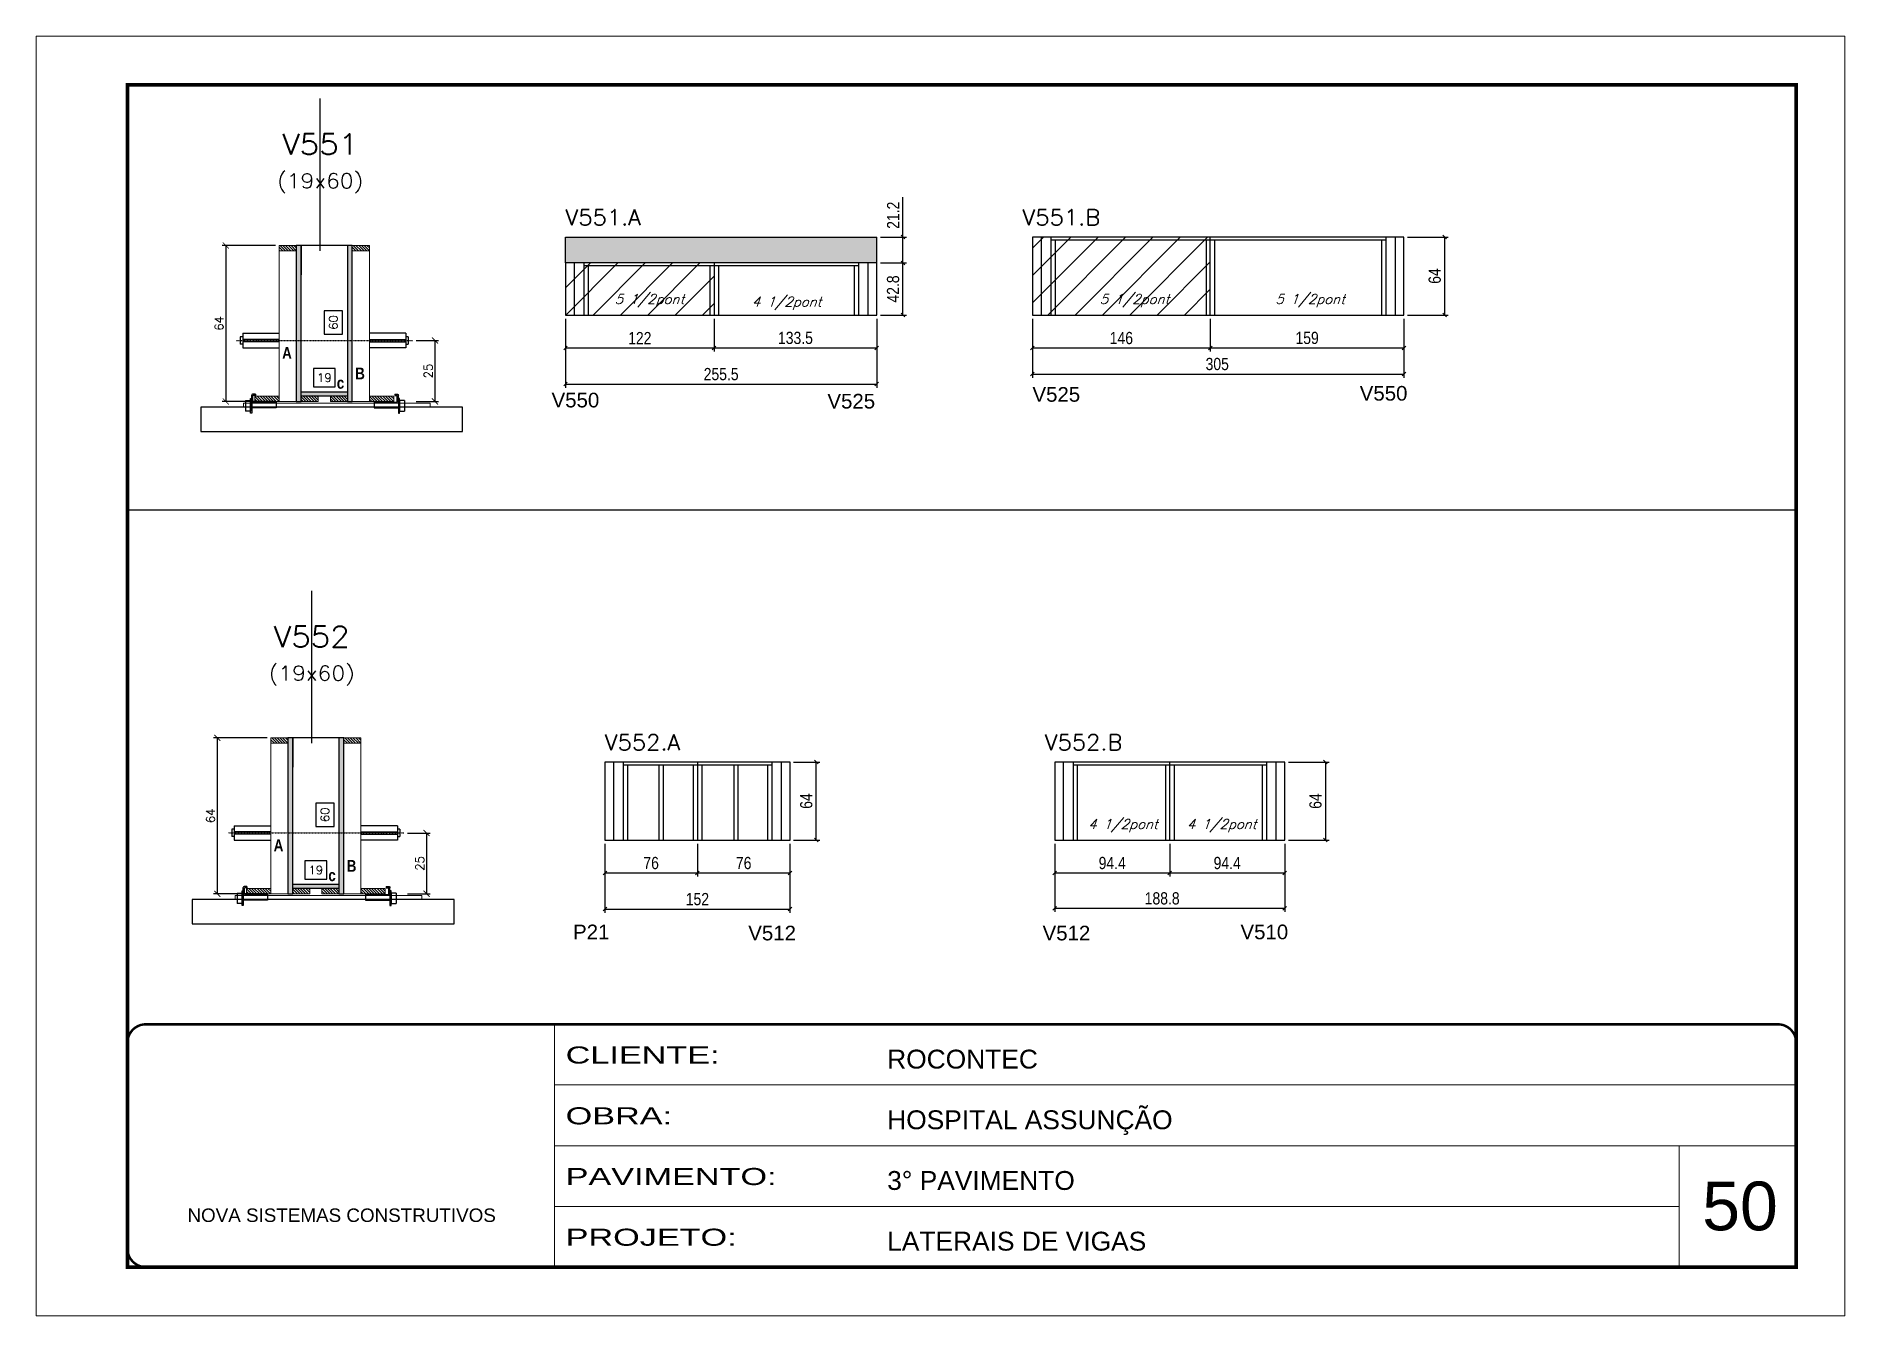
# Model space of a CAD drawing. Extents: x -21493 to -15213, y -12134 to 11887.
# Drawn here: x -19908 to -18423, y -2946 to -1896 of the extents above; entities that cross this region are included whole.
import ezdxf
from ezdxf.enums import TextEntityAlignment as Align

# ---------------------------------------------------------------- set-up
doc = ezdxf.new("R2010")
doc.units = 0
for name, pattern in [('CONTINUO', [0]), ('DASHED', [0.75, 0.5, -0.25]), ('HIDDEN', [0.375, 0.25, -0.125])]:
    doc.linetypes.add(name, pattern=pattern)
for name, color, linetype in [('5', 5, 'Continuous'), ('barrote', 251, 'Continuous'), ('COTA', 241, 'Continuous'), ('Cota Seção (2x)', 4, 'Continuous'), ('detalhes', 4, 'Continuous'), ('Painéis', 200, 'Continuous'), ('presilha', 1, 'Continuous'), ('Reaproveitamento', 251, 'Continuous'), ('SARR_2.2x7', 40, 'Continuous'), ('SARR_3.5x7', 81, 'Continuous'), ('TENSOR', 3, 'Continuous'), ('texto', 7, 'Continuous'), ('Texto de Titulo', 7, 'Continuous'), ('Texto Qtd Sarr', 242, 'Continuous')]:
    doc.layers.add(name, color=color, linetype=linetype)
for name, color, linetype, lineweight in [('CARIMBO', 255, 'Continuous', 9), ('CONCRETO', 251, 'Continuous', 25), ('Folhas', 255, 'Continuous', 9), ('Hachura', 251, 'Continuous', 9), ('Madeira', 126, 'Continuous', 18), ('SARRAFO DE PRESSAO', 251, 'DASHED', 9), ('SCO-___-LAJ', 2, 'Continuous', 0), ('Texto Seção', 7, 'Continuous', 15)]:
    doc.layers.add(name, color=color, linetype=linetype, lineweight=lineweight)
doc.styles.add('ARIAL', font='arial.ttf')
doc.styles.add('COTA TECNICA', font='techl___.ttf', dxfattribs={"height": 10})
doc.styles.add('REGUA-120', font='ROMANS.shx', dxfattribs={"height": 15})
doc.styles.add('Romans', font='romans.shx')
doc.styles.get("Standard").update_dxf_attribs({"font": 'arial.ttf'})
doc.styles.add('TECNICA', font='techb___.ttf', dxfattribs={"height": 10})
doc.styles.add('Tecnologia', font='')
doc.styles.get('Tecnologia').set_extended_font_data('Forgotten Futurist')
doc.dimstyles.new('Cota Seção (2x)', dxfattribs={"dimtxt": 7, "dimasz": 5, "dimexe": 3, "dimexo": 3, "dimgap": 2, "dimtad": 3, "dimdec": 1, "dimlfac": 0.5, "dimzin": 12, "dimdsep": 46, "dimtxsty": 'Romans', "dimblk": 'ARCHTICK', "dimcen": 0, "dimclrd": 4, "dimclre": 4, "dimclrt": 1, "dimadec": 1, "dimazin": 3, "dimtfac": 1, "dimtdec": 1, "dimtmove": 0, "dimatfit": 3, "dimldrblk": 'OBLIQUE', "dimfxl": 1, "dimtolj": 1, "dimtzin": 12, "dimarcsym": 0})
doc.dimstyles.new('Cota Seção interna', dxfattribs={"dimtxt": 7, "dimasz": 6, "dimexe": 0.18, "dimexo": 2, "dimgap": -4, "dimtad": 3, "dimdec": 1, "dimlfac": 0.5, "dimzin": 12, "dimdsep": 46, "dimtxsty": 'Romans', "dimblk": 'ARCHTICK', "dimcen": 0.09, "dimse1": 1, "dimse2": 1, "dimsd1": 1, "dimsd2": 1, "dimclrd": 180, "dimclre": 5, "dimclrt": 1, "dimadec": 0, "dimazin": 3, "dimtfac": 1, "dimtdec": 1, "dimtofl": 0, "dimtmove": 0, "dimatfit": 3, "dimldrblk": 'ARCHTICK', "dimfxl": 1, "dimtolj": 1, "dimtzin": 0, "dimarcsym": 0})
doc.dimstyles.new('PAINEL', dxfattribs={"dimtxt": 10, "dimasz": 3, "dimexe": 3, "dimexo": 3, "dimgap": 3, "dimtad": 1, "dimdec": 1, "dimzin": 12, "dimdsep": 46, "dimtxsty": 'COTA TECNICA', "dimblk1": 'OBLIQUE', "dimblk2": 'OBLIQUE', "dimsah": 1, "dimcen": 0.9, "dimclrd": 4, "dimclre": 4, "dimclrt": 240, "dimadec": 1, "dimazin": 3, "dimtfac": 1, "dimtdec": 1, "dimtmove": 0, "dimatfit": 3, "dimfxl": 1, "dimtolj": 1, "dimtzin": 12, "dimarcsym": 0})

msp = doc.modelspace()

# ---------------------------------------------------------------- texts
at = {"layer": '5', "linetype": 'Continuous'}
for s, p in [('V550', (-18821.68, -2194.69)), ('V550', (-19485.23, -2200.26)), ('V525', (-19258.74, -2201.18)), ('V525', (-19090.39, -2195.6)), ('P21', (-19467.58, -2636.67)), ('V512', (-19323.72, -2637.59)), ('V512', (-19082.08, -2637.59)), ('V510', (-18919.59, -2636.67))]:
    msp.add_text(s, height=12, rotation=0.00004, dxfattribs=at).set_placement(p)
at = {"layer": 'CARIMBO', "style": 'ARIAL'}
msp.add_text('50', height=40, dxfattribs=at).set_placement((-18540.55, -2875.52))
at = {"layer": 'detalhes', "style": 'TECNICA'}
for s, p in [('A', (-19706.45, -2160.39)), ('B', (-19646.49, -2177.23)), ('c', (-19661.6, -2184.93)), ('A', (-19713.4, -2564.42)), ('c', (-19668.54, -2588.95)), ('B', (-19653.44, -2581.26))]:
    msp.add_text(s, height=9.6, dxfattribs=at).set_placement(p)
at = {"layer": 'texto', "color": 2, "char_height": 8, "attachment_point": 5, "style": 'Romans'}
for s, insert in [('{\\Q19;\\C256;5 1/2pont}', (-19404.85, -2112.67)), ('{\\Q19;\\C256;4 1/2pont}', (-19292.21, -2114.83)), ('{\\Q19;\\C256;5 1/2pont}', (-19006.61, -2112.67)), ('{\\Q19;\\C256;5 1/2pont}', (-18862.42, -2112.67)), ('{\\Q19;\\C256;4 1/2pont}', (-19016.07, -2543.51)), ('{\\Q19;\\C256;4 1/2pont}', (-18935, -2543.51))]:
    msp.add_mtext(s, dxfattribs=dict(at, insert=insert))
at = {"layer": 'Texto Seção', "style": 'REGUA-120', "width": 1.05}
for s, p in [('V551.A', (-19473.79, -2050.81)), ('V551.B', (-19098.56, -2050.79)), ('V552.A', (-19441.49, -2481.64)), ('V552.B', (-19080.27, -2481.63))]:
    msp.add_text(s, height=13, dxfattribs=at).set_placement(p)

# ---------------------------------------------------------------- blocks, each defined once
blk = doc.blocks.new('*D302')
at = {"layer": 'Cota Seção (2x)', "color": 180, "lineweight": -2, "transparency": 16777216}
for p, q in [((-19663.8, -2525.1), (-19678.8, -2525.1)), ((-19678.8, -2525.1), (-19678.8, -2544.1)), ((-19663.8, -2544.1), (-19663.8, -2525.1)), ((-19678.8, -2544.1), (-19663.8, -2544.1))]:
    blk.add_line(p, q, dxfattribs=at)
at = {"layer": 'Defpoints', "color": 0, "transparency": 16777216}
for p in [(-19659.8, -2471.4), (-19659.8, -2471.4), (-19659.8, -2591.4)]:
    blk.add_point(p, dxfattribs=at)
at = {"layer": 'Cota Seção (2x)', "color": 1, "transparency": 16777216, "insert": (-19671.3, -2534.6), "char_height": 7, "attachment_point": 5, "rotation": 90, "style": 'Romans'}
blk.add_mtext('\\A1;60', dxfattribs=at)
blk = doc.blocks.new('_ArchTick')
at = {"color": 0, "linetype": 'ByBlock', "const_width": 0.15}
blk.add_lwpolyline([(-0.5, -0.5), (0.5, 0.5)], dxfattribs=at)
blk = doc.blocks.new('PRESILHA METÁLICA 1')
at = {"layer": 'presilha'}
for p, q in [((0, 13), (6, 13)), ((0, 13), (0, 0)), ((6, 0), (0, 0)), ((6, 15.5), (7.5, 15.5)), ((6, -2.5), (6, 15.5)), ((6, 13), (6, 0)), ((7.5, 10.6), (7.5, 19.9)), ((7.5, 15.5), (7.5, -2.5)), ((37.5, 4.1), (7.5, 4.1)), ((12, 21), (8.6, 21)), ((9, 11.6), (9, 18.9)), ((12, 19.5), (9.6, 19.5)), ((37.5, 11), (9.6, 11)), ((12, 21), (12, 19.5)), ((37.5, 11), (37.5, 4.1)), ((7.5, -2.5), (6, -2.5))]:
    blk.add_line(p, q, dxfattribs=at)
for centre, radius, start, end in [((8.6, 19.9), 1.14, 90, 180), ((9.6, 18.9), 0.57, 90, 180), ((9.6, 11.6), 0.57, 180, 270)]:
    blk.add_arc(centre, radius, start, end, dxfattribs=at)
blk = doc.blocks.new('*D303')
at = {"layer": 'Cota Seção (2x)', "color": 180, "lineweight": -2, "transparency": 16777216}
for p, q in [((-19669.8, -2572.4), (-19687.8, -2572.4)), ((-19687.8, -2572.4), (-19687.8, -2587.4)), ((-19669.8, -2587.4), (-19669.8, -2572.4)), ((-19687.8, -2587.4), (-19669.8, -2587.4))]:
    blk.add_line(p, q, dxfattribs=at)
at = {"layer": 'Defpoints', "color": 0, "transparency": 16777216}
for p in [(-19659.8, -2591.4), (-19697.8, -2599.4), (-19659.8, -2599.4)]:
    blk.add_point(p, dxfattribs=at)
at = {"layer": 'Cota Seção (2x)', "color": 1, "transparency": 16777216, "insert": (-19678.8, -2579.9), "char_height": 7, "attachment_point": 5, "style": 'Romans'}
blk.add_mtext('\\A1;19', dxfattribs=at)
blk = doc.blocks.new('*D304')
at = {"layer": 'COTA', "color": 4, "lineweight": -2, "transparency": 16777216}
for p, q in [((-19718.8, -2471.4), (-19762.7, -2471.4)), ((-19759.7, -2471.4), (-19759.7, -2599.4)), ((-19718.8, -2599.4), (-19762.7, -2599.4))]:
    blk.add_line(p, q, dxfattribs=at)
at = {"layer": 'Defpoints', "color": 0, "transparency": 16777216}
for p in [(-19715.8, -2471.4), (-19759.7, -2599.4), (-19715.8, -2599.4)]:
    blk.add_point(p, dxfattribs=at)
at = {"layer": 'COTA', "color": 4, "lineweight": -2, "transparency": 16777216, "xscale": 5, "yscale": 5, "zscale": 5}
for p, rotation in [((-19759.7, -2471.4), 90), ((-19759.7, -2599.4), 270)]:
    blk.add_blockref('_ArchTick', p, dxfattribs=dict(at, rotation=rotation))
at = {"layer": 'COTA', "color": 1, "transparency": 16777216, "insert": (-19765.2, -2535.4), "char_height": 7, "attachment_point": 5, "rotation": 90, "style": 'Romans'}
blk.add_mtext('\\A1;64', dxfattribs=at)
blk = doc.blocks.new('_Oblique')
at = {"color": 0, "linetype": 'ByBlock', "lineweight": -2}
blk.add_line((-0.5, -0.5), (0.5, 0.5), dxfattribs=at)
blk = doc.blocks.new('*D305')
at = {"layer": 'COTA', "color": 4, "lineweight": -2, "transparency": 16777216}
for p, q in [((-19603.5, -2549.5), (-19584.9, -2549.5)), ((-19587.9, -2549.5), (-19587.9, -2599.4)), ((-19603.5, -2599.4), (-19584.9, -2599.4))]:
    blk.add_line(p, q, dxfattribs=at)
at = {"layer": 'Defpoints', "color": 0, "transparency": 16777216}
for p in [(-19606.5, -2549.5), (-19606.5, -2599.4), (-19587.9, -2599.4)]:
    blk.add_point(p, dxfattribs=at)
at = {"layer": 'COTA', "color": 4, "lineweight": -2, "transparency": 16777216, "xscale": 5, "yscale": 5, "zscale": 5}
for p, rotation in [((-19587.9, -2549.5), 90), ((-19587.9, -2599.4), 270)]:
    blk.add_blockref('_ArchTick', p, dxfattribs=dict(at, rotation=rotation))
at = {"layer": 'COTA', "color": 1, "transparency": 16777216, "insert": (-19593.4, -2574.5), "char_height": 7, "attachment_point": 5, "rotation": 90, "style": 'Romans'}
blk.add_mtext('\\A1;25', dxfattribs=at)
blk = doc.blocks.new('titulo1')
at = {"layer": 'Defpoints', "color": 252, "linetype": 'HIDDEN', "ltscale": 2}
blk.add_line((0, 0), (0, 125), dxfattribs=at)
at = {"layer": 'Defpoints', "style": 'Romans', "oblique": 15}
blk.add_attdef('FOLHA', text='', height=10, dxfattribs=at).set_placement((0, 15.6), align=Align.MIDDLE_CENTER)
at = {"layer": 'Texto Qtd Sarr', "color": 3, "style": 'Romans', "oblique": 15}
for tag, height, p in [('TITULO', 17, (0, 71.4)), ('SEÇÃO', 12, (0, 41.5))]:
    blk.add_attdef(tag, text='', height=height, dxfattribs=at).set_placement(p, align=Align.MIDDLE_CENTER)
blk = doc.blocks.new('*D307')
at = {"layer": 'COTA', "color": 4, "lineweight": -2, "ltscale": 25, "transparency": 16777216}
for p, q in [((-19441.5, -2558.3), (-19441.5, -2585.3)), ((-19365.5, -2558.3), (-19365.5, -2585.3)), ((-19441.5, -2582.3), (-19365.5, -2582.3))]:
    blk.add_line(p, q, dxfattribs=at)
at = {"layer": 'Defpoints', "color": 0, "ltscale": 25, "transparency": 16777216}
for p in [(-19441.5, -2555.3), (-19365.5, -2555.3), (-19365.5, -2582.3)]:
    blk.add_point(p, dxfattribs=at)
at = {"layer": 'COTA', "color": 4, "lineweight": -2, "ltscale": 25, "transparency": 16777216, "xscale": 3, "yscale": 3, "zscale": 3, "rotation": 180}
blk.add_blockref('_Oblique', (-19441.5, -2582.3), dxfattribs=at)
at = {"layer": 'COTA', "color": 4, "lineweight": -2, "ltscale": 25, "transparency": 16777216, "xscale": 3, "yscale": 3, "zscale": 3}
blk.add_blockref('_Oblique', (-19365.5, -2582.3), dxfattribs=at)
at = {"layer": 'COTA', "color": 240, "ltscale": 25, "transparency": 16777216, "insert": (-19403.5, -2574.2), "char_height": 10, "attachment_point": 5, "style": 'COTA TECNICA'}
blk.add_mtext('\\A1;76', dxfattribs=at)
blk = doc.blocks.new('*D950')
at = {"layer": 'COTA', "color": 4, "lineweight": -2, "ltscale": 25, "transparency": 16777216}
for p, q in [((-19365.5, -2558.3), (-19365.5, -2585.3)), ((-19289.5, -2558.3), (-19289.5, -2585.3)), ((-19365.5, -2582.3), (-19289.5, -2582.3))]:
    blk.add_line(p, q, dxfattribs=at)
at = {"layer": 'Defpoints', "color": 0, "ltscale": 25, "transparency": 16777216}
for p in [(-19365.5, -2555.3), (-19289.5, -2555.3), (-19289.5, -2582.3)]:
    blk.add_point(p, dxfattribs=at)
at = {"layer": 'COTA', "color": 4, "lineweight": -2, "ltscale": 25, "transparency": 16777216, "xscale": 3, "yscale": 3, "zscale": 3, "rotation": 180}
blk.add_blockref('_Oblique', (-19365.5, -2582.3), dxfattribs=at)
at = {"layer": 'COTA', "color": 4, "lineweight": -2, "ltscale": 25, "transparency": 16777216, "xscale": 3, "yscale": 3, "zscale": 3}
blk.add_blockref('_Oblique', (-19289.5, -2582.3), dxfattribs=at)
at = {"layer": 'COTA', "color": 240, "ltscale": 25, "transparency": 16777216, "insert": (-19327.5, -2574.2), "char_height": 10, "attachment_point": 5, "style": 'COTA TECNICA'}
blk.add_mtext('\\A1;76', dxfattribs=at)
blk = doc.blocks.new('*D951')
at = {"layer": 'COTA', "color": 4, "lineweight": -2, "ltscale": 25, "transparency": 16777216}
for p, q in [((-19441.5, -2558.3), (-19441.5, -2614.9)), ((-19289.5, -2558.3), (-19289.5, -2614.9)), ((-19441.5, -2611.9), (-19289.5, -2611.9))]:
    blk.add_line(p, q, dxfattribs=at)
at = {"layer": 'Defpoints', "color": 0, "ltscale": 25, "transparency": 16777216}
for p in [(-19441.5, -2555.3), (-19289.5, -2555.3), (-19289.5, -2611.9)]:
    blk.add_point(p, dxfattribs=at)
at = {"layer": 'COTA', "color": 4, "lineweight": -2, "ltscale": 25, "transparency": 16777216, "xscale": 3, "yscale": 3, "zscale": 3, "rotation": 180}
blk.add_blockref('_Oblique', (-19441.5, -2611.9), dxfattribs=at)
at = {"layer": 'COTA', "color": 4, "lineweight": -2, "ltscale": 25, "transparency": 16777216, "xscale": 3, "yscale": 3, "zscale": 3}
blk.add_blockref('_Oblique', (-19289.5, -2611.9), dxfattribs=at)
at = {"layer": 'COTA', "color": 240, "ltscale": 25, "transparency": 16777216, "insert": (-19365.5, -2603.8), "char_height": 10, "attachment_point": 5, "style": 'COTA TECNICA'}
blk.add_mtext('\\A1;152', dxfattribs=at)
blk = doc.blocks.new('*D952')
at = {"layer": 'COTA', "color": 4, "lineweight": -2, "ltscale": 25, "transparency": 16777216}
for p, q in [((-19286.5, -2491.3), (-19264.9, -2491.3)), ((-19267.9, -2555.3), (-19267.9, -2491.3)), ((-19286.5, -2555.3), (-19264.9, -2555.3))]:
    blk.add_line(p, q, dxfattribs=at)
at = {"layer": 'Defpoints', "color": 0, "ltscale": 25, "transparency": 16777216}
for p in [(-19289.5, -2491.3), (-19267.9, -2491.3), (-19289.5, -2555.3)]:
    blk.add_point(p, dxfattribs=at)
at = {"layer": 'COTA', "color": 4, "lineweight": -2, "ltscale": 25, "transparency": 16777216, "xscale": 3, "yscale": 3, "zscale": 3}
for p, rotation in [((-19267.9, -2491.3), 90), ((-19267.9, -2555.3), 270)]:
    blk.add_blockref('_Oblique', p, dxfattribs=dict(at, rotation=rotation))
at = {"layer": 'COTA', "color": 240, "ltscale": 25, "transparency": 16777216, "insert": (-19276.1, -2523.3), "char_height": 10, "attachment_point": 5, "rotation": 90, "style": 'COTA TECNICA'}
blk.add_mtext('\\A1;64', dxfattribs=at)
blk = doc.blocks.new('*D953')
at = {"layer": 'COTA', "color": 4, "lineweight": -2, "ltscale": 25, "transparency": 16777216}
for p, q in [((-19072.1, -2558.3), (-19072.1, -2585.3)), ((-18977.7, -2558.3), (-18977.7, -2585.3)), ((-19072.1, -2582.3), (-18977.7, -2582.3))]:
    blk.add_line(p, q, dxfattribs=at)
at = {"layer": 'Defpoints', "color": 0, "ltscale": 25, "transparency": 16777216}
for p in [(-19072.1, -2555.3), (-18977.7, -2555.3), (-18977.7, -2582.3)]:
    blk.add_point(p, dxfattribs=at)
at = {"layer": 'COTA', "color": 4, "lineweight": -2, "ltscale": 25, "transparency": 16777216, "xscale": 3, "yscale": 3, "zscale": 3, "rotation": 180}
blk.add_blockref('_Oblique', (-19072.1, -2582.3), dxfattribs=at)
at = {"layer": 'COTA', "color": 4, "lineweight": -2, "ltscale": 25, "transparency": 16777216, "xscale": 3, "yscale": 3, "zscale": 3}
blk.add_blockref('_Oblique', (-18977.7, -2582.3), dxfattribs=at)
at = {"layer": 'COTA', "color": 240, "ltscale": 25, "transparency": 16777216, "insert": (-19024.9, -2574.2), "char_height": 10, "attachment_point": 5, "style": 'COTA TECNICA'}
blk.add_mtext('\\A1;94.4', dxfattribs=at)
blk = doc.blocks.new('*D954')
at = {"layer": 'COTA', "color": 4, "lineweight": -2, "ltscale": 25, "transparency": 16777216}
for p, q in [((-18977.7, -2558.3), (-18977.7, -2585.3)), ((-18883.3, -2558.3), (-18883.3, -2585.3)), ((-18977.7, -2582.3), (-18883.3, -2582.3))]:
    blk.add_line(p, q, dxfattribs=at)
at = {"layer": 'Defpoints', "color": 0, "ltscale": 25, "transparency": 16777216}
for p in [(-18977.7, -2555.3), (-18883.3, -2555.3), (-18883.3, -2582.3)]:
    blk.add_point(p, dxfattribs=at)
at = {"layer": 'COTA', "color": 4, "lineweight": -2, "ltscale": 25, "transparency": 16777216, "xscale": 3, "yscale": 3, "zscale": 3, "rotation": 180}
blk.add_blockref('_Oblique', (-18977.7, -2582.3), dxfattribs=at)
at = {"layer": 'COTA', "color": 4, "lineweight": -2, "ltscale": 25, "transparency": 16777216, "xscale": 3, "yscale": 3, "zscale": 3}
blk.add_blockref('_Oblique', (-18883.3, -2582.3), dxfattribs=at)
at = {"layer": 'COTA', "color": 240, "ltscale": 25, "transparency": 16777216, "insert": (-18930.5, -2574.2), "char_height": 10, "attachment_point": 5, "style": 'COTA TECNICA'}
blk.add_mtext('\\A1;94.4', dxfattribs=at)
blk = doc.blocks.new('*D955')
at = {"layer": 'COTA', "color": 4, "lineweight": -2, "ltscale": 25, "transparency": 16777216}
for p, q in [((-19072.1, -2558.3), (-19072.1, -2614.3)), ((-18883.3, -2558.3), (-18883.3, -2614.3)), ((-19072.1, -2611.3), (-18883.3, -2611.3))]:
    blk.add_line(p, q, dxfattribs=at)
at = {"layer": 'Defpoints', "color": 0, "ltscale": 25, "transparency": 16777216}
for p in [(-19072.1, -2555.3), (-18883.3, -2555.3), (-18883.3, -2611.3)]:
    blk.add_point(p, dxfattribs=at)
at = {"layer": 'COTA', "color": 4, "lineweight": -2, "ltscale": 25, "transparency": 16777216, "xscale": 3, "yscale": 3, "zscale": 3, "rotation": 180}
blk.add_blockref('_Oblique', (-19072.1, -2611.3), dxfattribs=at)
at = {"layer": 'COTA', "color": 4, "lineweight": -2, "ltscale": 25, "transparency": 16777216, "xscale": 3, "yscale": 3, "zscale": 3}
blk.add_blockref('_Oblique', (-18883.3, -2611.3), dxfattribs=at)
at = {"layer": 'COTA', "color": 240, "ltscale": 25, "transparency": 16777216, "insert": (-18983.9, -2603.2), "char_height": 10, "attachment_point": 5, "style": 'COTA TECNICA'}
blk.add_mtext('\\A1;188.8', dxfattribs=at)
blk = doc.blocks.new('*D956')
at = {"layer": 'COTA', "color": 4, "lineweight": -2, "ltscale": 25, "transparency": 16777216}
for p, q in [((-18880.3, -2491.3), (-18846.9, -2491.3)), ((-18849.9, -2491.3), (-18849.9, -2555.3)), ((-18880.3, -2555.3), (-18846.9, -2555.3))]:
    blk.add_line(p, q, dxfattribs=at)
at = {"layer": 'Defpoints', "color": 0, "ltscale": 25, "transparency": 16777216}
for p in [(-18883.3, -2491.3), (-18883.3, -2555.3), (-18849.9, -2555.3)]:
    blk.add_point(p, dxfattribs=at)
at = {"layer": 'COTA', "color": 4, "lineweight": -2, "ltscale": 25, "transparency": 16777216, "xscale": 3, "yscale": 3, "zscale": 3}
for p, rotation in [((-18849.9, -2491.3), 90), ((-18849.9, -2555.3), 270)]:
    blk.add_blockref('_Oblique', p, dxfattribs=dict(at, rotation=rotation))
at = {"layer": 'COTA', "color": 240, "ltscale": 25, "transparency": 16777216, "insert": (-18858, -2523.3), "char_height": 10, "attachment_point": 5, "rotation": 90, "style": 'COTA TECNICA'}
blk.add_mtext('\\A1;64', dxfattribs=at)
blk = doc.blocks.new('*D308')
at = {"layer": 'Cota Seção (2x)', "color": 180, "lineweight": -2, "transparency": 16777216}
for p, q in [((-19656.9, -2121.1), (-19671.9, -2121.1)), ((-19671.9, -2121.1), (-19671.9, -2140.1)), ((-19656.9, -2140.1), (-19656.9, -2121.1)), ((-19671.9, -2140.1), (-19656.9, -2140.1))]:
    blk.add_line(p, q, dxfattribs=at)
at = {"layer": 'Defpoints', "color": 0, "transparency": 16777216}
for p in [(-19652.9, -2067.4), (-19652.9, -2067.4), (-19652.9, -2187.4)]:
    blk.add_point(p, dxfattribs=at)
at = {"layer": 'Cota Seção (2x)', "color": 1, "transparency": 16777216, "insert": (-19664.4, -2130.6), "char_height": 7, "attachment_point": 5, "rotation": 90, "style": 'Romans'}
blk.add_mtext('\\A1;60', dxfattribs=at)
blk = doc.blocks.new('*D309')
at = {"layer": 'Cota Seção (2x)', "color": 180, "lineweight": -2, "transparency": 16777216}
for p, q in [((-19662.8, -2168.4), (-19680.8, -2168.4)), ((-19680.8, -2168.4), (-19680.8, -2183.4)), ((-19662.8, -2183.4), (-19662.8, -2168.4)), ((-19680.8, -2183.4), (-19662.8, -2183.4))]:
    blk.add_line(p, q, dxfattribs=at)
at = {"layer": 'Defpoints', "color": 0, "transparency": 16777216}
for p in [(-19690.8, -2195.4), (-19652.9, -2187.4), (-19652.9, -2195.4)]:
    blk.add_point(p, dxfattribs=at)
at = {"layer": 'Cota Seção (2x)', "color": 1, "transparency": 16777216, "insert": (-19671.8, -2175.9), "char_height": 7, "attachment_point": 5, "style": 'Romans'}
blk.add_mtext('\\A1;19', dxfattribs=at)
blk = doc.blocks.new('*D310')
at = {"layer": 'COTA', "color": 4, "lineweight": -2, "transparency": 16777216}
for p, q in [((-19711.9, -2067.4), (-19755.7, -2067.4)), ((-19752.7, -2067.4), (-19752.7, -2195.4)), ((-19711.9, -2195.4), (-19755.7, -2195.4))]:
    blk.add_line(p, q, dxfattribs=at)
at = {"layer": 'Defpoints', "color": 0, "transparency": 16777216}
for p in [(-19708.9, -2067.4), (-19752.7, -2195.4), (-19708.9, -2195.4)]:
    blk.add_point(p, dxfattribs=at)
at = {"layer": 'COTA', "color": 4, "lineweight": -2, "transparency": 16777216, "xscale": 5, "yscale": 5, "zscale": 5}
for p, rotation in [((-19752.7, -2067.4), 90), ((-19752.7, -2195.4), 270)]:
    blk.add_blockref('_ArchTick', p, dxfattribs=dict(at, rotation=rotation))
at = {"layer": 'COTA', "color": 1, "transparency": 16777216, "insert": (-19758.2, -2131.4), "char_height": 7, "attachment_point": 5, "rotation": 90, "style": 'Romans'}
blk.add_mtext('\\A1;64', dxfattribs=at)
blk = doc.blocks.new('*D311')
at = {"layer": 'COTA', "color": 4, "lineweight": -2, "transparency": 16777216}
for p, q in [((-19596.5, -2145.4), (-19578, -2145.4)), ((-19581, -2145.4), (-19581, -2195.4)), ((-19596.5, -2195.4), (-19578, -2195.4))]:
    blk.add_line(p, q, dxfattribs=at)
at = {"layer": 'Defpoints', "color": 0, "transparency": 16777216}
for p in [(-19599.5, -2145.4), (-19599.5, -2195.4), (-19581, -2195.4)]:
    blk.add_point(p, dxfattribs=at)
at = {"layer": 'COTA', "color": 4, "lineweight": -2, "transparency": 16777216, "xscale": 5, "yscale": 5, "zscale": 5}
for p, rotation in [((-19581, -2145.4), 90), ((-19581, -2195.4), 270)]:
    blk.add_blockref('_ArchTick', p, dxfattribs=dict(at, rotation=rotation))
at = {"layer": 'COTA', "color": 1, "transparency": 16777216, "insert": (-19586.5, -2170.4), "char_height": 7, "attachment_point": 5, "rotation": 90, "style": 'Romans'}
blk.add_mtext('\\A1;25', dxfattribs=at)
blk = doc.blocks.new('*D306')
at = {"layer": 'COTA', "color": 4, "lineweight": -2, "ltscale": 25, "transparency": 16777216}
for p, q in [((-19473.8, -2127.5), (-19473.8, -2154.5)), ((-19351.8, -2127.5), (-19351.8, -2154.5)), ((-19473.8, -2151.5), (-19351.8, -2151.5))]:
    blk.add_line(p, q, dxfattribs=at)
at = {"layer": 'Defpoints', "color": 0, "ltscale": 25, "transparency": 16777216}
for p in [(-19473.8, -2124.5), (-19351.8, -2124.5), (-19351.8, -2151.5)]:
    blk.add_point(p, dxfattribs=at)
at = {"layer": 'COTA', "color": 4, "lineweight": -2, "ltscale": 25, "transparency": 16777216, "xscale": 3, "yscale": 3, "zscale": 3, "rotation": 180}
blk.add_blockref('_Oblique', (-19473.8, -2151.5), dxfattribs=at)
at = {"layer": 'COTA', "color": 4, "lineweight": -2, "ltscale": 25, "transparency": 16777216, "xscale": 3, "yscale": 3, "zscale": 3}
blk.add_blockref('_Oblique', (-19351.8, -2151.5), dxfattribs=at)
at = {"layer": 'COTA', "color": 240, "ltscale": 25, "transparency": 16777216, "insert": (-19412.8, -2143.4), "char_height": 10, "attachment_point": 5, "style": 'COTA TECNICA'}
blk.add_mtext('\\A1;122', dxfattribs=at)
blk = doc.blocks.new('*D942')
at = {"layer": 'COTA', "color": 4, "lineweight": -2, "ltscale": 25, "transparency": 16777216}
for p, q in [((-19351.8, -2127.5), (-19351.8, -2154.5)), ((-19218.3, -2127.5), (-19218.3, -2154.5)), ((-19351.8, -2151.5), (-19218.3, -2151.5))]:
    blk.add_line(p, q, dxfattribs=at)
at = {"layer": 'Defpoints', "color": 0, "ltscale": 25, "transparency": 16777216}
for p in [(-19351.8, -2124.5), (-19218.3, -2124.5), (-19218.3, -2151.5)]:
    blk.add_point(p, dxfattribs=at)
at = {"layer": 'COTA', "color": 4, "lineweight": -2, "ltscale": 25, "transparency": 16777216, "xscale": 3, "yscale": 3, "zscale": 3, "rotation": 180}
blk.add_blockref('_Oblique', (-19351.8, -2151.5), dxfattribs=at)
at = {"layer": 'COTA', "color": 4, "lineweight": -2, "ltscale": 25, "transparency": 16777216, "xscale": 3, "yscale": 3, "zscale": 3}
blk.add_blockref('_Oblique', (-19218.3, -2151.5), dxfattribs=at)
at = {"layer": 'COTA', "color": 240, "ltscale": 25, "transparency": 16777216, "insert": (-19285, -2143.3), "char_height": 10, "attachment_point": 5, "style": 'COTA TECNICA'}
blk.add_mtext('\\A1;133.5', dxfattribs=at)
blk = doc.blocks.new('*D943')
at = {"layer": 'COTA', "color": 4, "lineweight": -2, "ltscale": 25, "transparency": 16777216}
for p, q in [((-19473.8, -2127.5), (-19473.8, -2184.1)), ((-19218.3, -2127.5), (-19218.3, -2184.1)), ((-19473.8, -2181.1), (-19218.3, -2181.1))]:
    blk.add_line(p, q, dxfattribs=at)
at = {"layer": 'Defpoints', "color": 0, "ltscale": 25, "transparency": 16777216}
for p in [(-19473.8, -2124.5), (-19218.3, -2124.5), (-19218.3, -2181.1)]:
    blk.add_point(p, dxfattribs=at)
at = {"layer": 'COTA', "color": 4, "lineweight": -2, "ltscale": 25, "transparency": 16777216, "xscale": 3, "yscale": 3, "zscale": 3, "rotation": 180}
blk.add_blockref('_Oblique', (-19473.8, -2181.1), dxfattribs=at)
at = {"layer": 'COTA', "color": 4, "lineweight": -2, "ltscale": 25, "transparency": 16777216, "xscale": 3, "yscale": 3, "zscale": 3}
blk.add_blockref('_Oblique', (-19218.3, -2181.1), dxfattribs=at)
at = {"layer": 'COTA', "color": 240, "ltscale": 25, "transparency": 16777216, "insert": (-19346, -2173), "char_height": 10, "attachment_point": 5, "style": 'COTA TECNICA'}
blk.add_mtext('\\A1;255.5', dxfattribs=at)
blk = doc.blocks.new('*D944')
at = {"layer": 'COTA', "color": 4, "lineweight": -2, "ltscale": 25, "transparency": 16777216}
for p, q in [((-19215.3, -2081.7), (-19193.7, -2081.7)), ((-19196.7, -2124.5), (-19196.7, -2081.7)), ((-19215.3, -2124.5), (-19193.7, -2124.5))]:
    blk.add_line(p, q, dxfattribs=at)
at = {"layer": 'Defpoints', "color": 0, "ltscale": 25, "transparency": 16777216}
for p in [(-19218.3, -2081.7), (-19196.7, -2081.7), (-19218.3, -2124.5)]:
    blk.add_point(p, dxfattribs=at)
at = {"layer": 'COTA', "color": 4, "lineweight": -2, "ltscale": 25, "transparency": 16777216, "xscale": 3, "yscale": 3, "zscale": 3}
for p, rotation in [((-19196.7, -2081.7), 90), ((-19196.7, -2124.5), 270)]:
    blk.add_blockref('_Oblique', p, dxfattribs=dict(at, rotation=rotation))
at = {"layer": 'COTA', "color": 240, "ltscale": 25, "transparency": 16777216, "insert": (-19204.8, -2103.1), "char_height": 10, "attachment_point": 5, "rotation": 90, "style": 'COTA TECNICA'}
blk.add_mtext('\\A1;42.8', dxfattribs=at)
blk = doc.blocks.new('*D945')
at = {"layer": 'COTA', "color": 4, "lineweight": -2, "ltscale": 25, "transparency": 16777216}
for p, q in [((-19090.4, -2127.5), (-19090.4, -2154.5)), ((-18944.4, -2127.5), (-18944.4, -2154.5)), ((-19090.4, -2151.5), (-18944.4, -2151.5))]:
    blk.add_line(p, q, dxfattribs=at)
at = {"layer": 'Defpoints', "color": 0, "ltscale": 25, "transparency": 16777216}
for p in [(-19090.4, -2124.5), (-18944.4, -2124.5), (-18944.4, -2151.5)]:
    blk.add_point(p, dxfattribs=at)
at = {"layer": 'COTA', "color": 4, "lineweight": -2, "ltscale": 25, "transparency": 16777216, "xscale": 3, "yscale": 3, "zscale": 3, "rotation": 180}
blk.add_blockref('_Oblique', (-19090.4, -2151.5), dxfattribs=at)
at = {"layer": 'COTA', "color": 4, "lineweight": -2, "ltscale": 25, "transparency": 16777216, "xscale": 3, "yscale": 3, "zscale": 3}
blk.add_blockref('_Oblique', (-18944.4, -2151.5), dxfattribs=at)
at = {"layer": 'COTA', "color": 240, "ltscale": 25, "transparency": 16777216, "insert": (-19017.4, -2143.4), "char_height": 10, "attachment_point": 5, "style": 'COTA TECNICA'}
blk.add_mtext('\\A1;146', dxfattribs=at)
blk = doc.blocks.new('*D946')
at = {"layer": 'COTA', "color": 4, "lineweight": -2, "ltscale": 25, "transparency": 16777216}
for p, q in [((-18944.4, -2127.5), (-18944.4, -2154.5)), ((-18785.4, -2127.5), (-18785.4, -2154.5)), ((-18944.4, -2151.5), (-18785.4, -2151.5))]:
    blk.add_line(p, q, dxfattribs=at)
at = {"layer": 'Defpoints', "color": 0, "ltscale": 25, "transparency": 16777216}
for p in [(-18944.4, -2124.5), (-18785.4, -2124.5), (-18785.4, -2151.5)]:
    blk.add_point(p, dxfattribs=at)
at = {"layer": 'COTA', "color": 4, "lineweight": -2, "ltscale": 25, "transparency": 16777216, "xscale": 3, "yscale": 3, "zscale": 3, "rotation": 180}
blk.add_blockref('_Oblique', (-18944.4, -2151.5), dxfattribs=at)
at = {"layer": 'COTA', "color": 4, "lineweight": -2, "ltscale": 25, "transparency": 16777216, "xscale": 3, "yscale": 3, "zscale": 3}
blk.add_blockref('_Oblique', (-18785.4, -2151.5), dxfattribs=at)
at = {"layer": 'COTA', "color": 240, "ltscale": 25, "transparency": 16777216, "insert": (-18864.9, -2143.3), "char_height": 10, "attachment_point": 5, "style": 'COTA TECNICA'}
blk.add_mtext('\\A1;159', dxfattribs=at)
blk = doc.blocks.new('*D947')
at = {"layer": 'COTA', "color": 4, "lineweight": -2, "ltscale": 25, "transparency": 16777216}
for p, q in [((-19090.4, -2127.5), (-19090.4, -2175.9)), ((-18785.4, -2127.5), (-18785.4, -2175.9)), ((-19090.4, -2172.9), (-18785.4, -2172.9))]:
    blk.add_line(p, q, dxfattribs=at)
at = {"layer": 'Defpoints', "color": 0, "ltscale": 25, "transparency": 16777216}
for p in [(-19090.4, -2124.5), (-18785.4, -2124.5), (-18785.4, -2172.9)]:
    blk.add_point(p, dxfattribs=at)
at = {"layer": 'COTA', "color": 4, "lineweight": -2, "ltscale": 25, "transparency": 16777216, "xscale": 3, "yscale": 3, "zscale": 3, "rotation": 180}
blk.add_blockref('_Oblique', (-19090.4, -2172.9), dxfattribs=at)
at = {"layer": 'COTA', "color": 4, "lineweight": -2, "ltscale": 25, "transparency": 16777216, "xscale": 3, "yscale": 3, "zscale": 3}
blk.add_blockref('_Oblique', (-18785.4, -2172.9), dxfattribs=at)
at = {"layer": 'COTA', "color": 240, "ltscale": 25, "transparency": 16777216, "insert": (-18938.7, -2164.7), "char_height": 10, "attachment_point": 5, "style": 'COTA TECNICA'}
blk.add_mtext('\\A1;305', dxfattribs=at)
blk = doc.blocks.new('*D948')
at = {"layer": 'COTA', "color": 4, "lineweight": -2, "ltscale": 25, "transparency": 16777216}
for p, q in [((-18782.4, -2060.5), (-18749, -2060.5)), ((-18752, -2060.5), (-18752, -2124.5)), ((-18782.4, -2124.5), (-18749, -2124.5))]:
    blk.add_line(p, q, dxfattribs=at)
at = {"layer": 'Defpoints', "color": 0, "ltscale": 25, "transparency": 16777216}
for p in [(-18785.4, -2060.5), (-18785.4, -2124.5), (-18752, -2124.5)]:
    blk.add_point(p, dxfattribs=at)
at = {"layer": 'COTA', "color": 4, "lineweight": -2, "ltscale": 25, "transparency": 16777216, "xscale": 3, "yscale": 3, "zscale": 3}
for p, rotation in [((-18752, -2060.5), 90), ((-18752, -2124.5), 270)]:
    blk.add_blockref('_Oblique', p, dxfattribs=dict(at, rotation=rotation))
at = {"layer": 'COTA', "color": 240, "ltscale": 25, "transparency": 16777216, "insert": (-18760.1, -2092.5), "char_height": 10, "attachment_point": 5, "rotation": 90, "style": 'COTA TECNICA'}
blk.add_mtext('\\A1;64', dxfattribs=at)
blk = doc.blocks.new('*D949')
at = {"layer": 'COTA', "color": 4, "lineweight": -2, "ltscale": 25, "transparency": 16777216}
for p, q in [((-19196.7, -2060.5), (-19196.7, -2027.7)), ((-19215.3, -2060.5), (-19193.7, -2060.5)), ((-19196.7, -2081.7), (-19196.7, -2060.5)), ((-19215.3, -2081.7), (-19193.7, -2081.7))]:
    blk.add_line(p, q, dxfattribs=at)
at = {"layer": 'Defpoints', "color": 0, "ltscale": 25, "transparency": 16777216}
for p in [(-19218.3, -2060.5), (-19196.7, -2060.5), (-19218.3, -2081.7)]:
    blk.add_point(p, dxfattribs=at)
at = {"layer": 'COTA', "color": 4, "lineweight": -2, "ltscale": 25, "transparency": 16777216, "xscale": 3, "yscale": 3, "zscale": 3}
for p, rotation in [((-19196.7, -2060.5), 90), ((-19196.7, -2081.7), 270)]:
    blk.add_blockref('_Oblique', p, dxfattribs=dict(at, rotation=rotation))
at = {"layer": 'COTA', "color": 240, "ltscale": 25, "transparency": 16777216, "insert": (-19204.8, -2042.6), "char_height": 10, "attachment_point": 5, "rotation": 90, "style": 'COTA TECNICA'}
blk.add_mtext('\\A1;21.2', dxfattribs=at)
blk = doc.blocks.new('9999999999')
at = {"color": 30, "linetype": 'CONTINUO'}
for p, q in [((98564.6, 34230.2), (98564.6, 34429.4)), ((98564.6, 34379.6), (99584, 34379.6)), ((98564.6, 34329.8), (99488, 34329.8)), ((99584, 34329.8), (99488, 34329.8)), ((99488, 34329.8), (99488, 34230.2)), ((98564.6, 34280), (99488, 34280))]:
    blk.add_line(p, q, dxfattribs=at)
at = {"color": 30, "linetype": 'CONTINUO', "const_width": 2}
blk.add_lwpolyline([(99584, 34230.2), (99584, 34414.4, 0.414214), (99569, 34429.4), (98229, 34429.4, 0.414214), (98214, 34414.4), (98214, 34245.2, 0.414214), (98229, 34230.2), (99584, 34230.2)], format="xyb", dxfattribs=at)
at = {"layer": 'Folhas'}
blk.add_lwpolyline([(98139, 34190.2), (99624, 34190.2), (99624, 35240.2), (98139, 35240.2)], close=True, dxfattribs=at)
at = {"layer": 'Folhas', "color": 30, "const_width": 3}
blk.add_lwpolyline([(98214, 34230.2), (99584, 34230.2), (99584, 35200.2), (98214, 35200.2)], close=True, dxfattribs=at)
at = {"color": 7, "linetype": 'Continuous', "ltscale": 5, "style": 'ARIAL'}
for s, height, p in [('ROCONTEC', 15.48, (98837.7, 34393.1)), ('HOSPITAL ASSUNÇÃO', 15.483, (98837.7, 34343.3)), ('3° PAVIMENTO', 15.483, (98837.7, 34293.5)), ('NOVA SISTEMAS CONSTRUTIVOS', 11.059, (98263.2, 34267.2)), ('LATERAIS DE VIGAS', 15.483, (98837.7, 34243.7))]:
    blk.add_text(s, height=height, dxfattribs=at).set_placement(p)
at = {"layer": 'Folhas', "color": 7, "style": 'Tecnologia', "width": 1.5}
for s, p in [('CLIENTE:', (98573.7, 34397.2)), ('OBRA:', (98573.7, 34347.3)), ('PAVIMENTO:', (98573.7, 34297.5)), ('PROJETO:', (98573.7, 34247.7))]:
    blk.add_text(s, height=14, dxfattribs=at).set_placement(p)

# ---------------------------------------------------------------- dimensions: what is measured, and where the dimension line sits
at = {"layer": 'COTA', "ltscale": 25}
for base, p1, p2, picture, middle in [((-19196.74, -2060.46), (-19218.27, -2081.66), (-19218.27, -2060.46), '*D949', (-19204.8, -2042.59)), ((-18751.98, -2124.46), (-18785.37, -2060.46), (-18785.37, -2124.46), '*D948', (-18760.09, -2092.46)), ((-19196.74, -2081.66), (-19218.27, -2124.46), (-19218.27, -2081.66), '*D944', (-19204.84, -2103.06)), ((-19267.95, -2491.29), (-19289.47, -2555.29), (-19289.47, -2491.29), '*D952', (-19276.05, -2523.29)), ((-18849.89, -2555.29), (-18883.28, -2491.29), (-18883.28, -2555.29), '*D956', (-18857.99, -2523.29))]:
    dim = msp.add_linear_dim(base=base, p1=p1, p2=p2, angle=90, dimstyle='PAINEL', dxfattribs=at)
    dim.commit()
    dim.dimension.update_dxf_attribs({"geometry": picture, "text_midpoint": middle})
at = {"layer": 'COTA'}
for base, p1, p2, picture, middle in [((-19752.72, -2195.42), (-19708.85, -2067.42), (-19708.85, -2195.42), '*D310', (-19758.22, -2131.42)), ((-19580.99, -2195.42), (-19599.55, -2145.45), (-19599.55, -2195.42), '*D311', (-19586.49, -2170.43)), ((-19759.66, -2599.45), (-19715.79, -2471.45), (-19715.79, -2599.45), '*D304', (-19765.16, -2535.45)), ((-19587.93, -2599.45), (-19606.49, -2549.48), (-19606.49, -2599.45), '*D305', (-19593.43, -2574.46))]:
    dim = msp.add_linear_dim(base=base, p1=p1, p2=p2, angle=90, dimstyle='Cota Seção (2x)', dxfattribs=at)
    dim.commit()
    dim.dimension.update_dxf_attribs({"geometry": picture, "text_midpoint": middle})
at = {"layer": 'COTA', "ltscale": 25}
for base, p1, p2, picture, middle in [((-19351.77, -2151.47), (-19473.77, -2124.46), (-19351.77, -2124.46), '*D306', (-19412.77, -2143.41)), ((-19218.27, -2181.11), (-19473.77, -2124.46), (-19218.27, -2124.46), '*D943', (-19346.02, -2173)), ((-19218.27, -2151.47), (-19351.77, -2124.46), (-19218.27, -2124.46), '*D942', (-19285.02, -2143.25)), ((-18944.37, -2151.47), (-19090.37, -2124.46), (-18944.37, -2124.46), '*D945', (-19017.37, -2143.37)), ((-18785.37, -2151.47), (-18944.37, -2124.46), (-18785.37, -2124.46), '*D946', (-18864.87, -2143.33)), ((-19365.47, -2582.31), (-19441.47, -2555.29), (-19365.47, -2555.29), '*D307', (-19403.47, -2574.2)), ((-19289.47, -2611.94), (-19441.47, -2555.29), (-19289.47, -2555.29), '*D951', (-19365.47, -2603.83)), ((-19289.47, -2582.31), (-19365.47, -2555.29), (-19289.47, -2555.29), '*D950', (-19327.47, -2574.2)), ((-18977.68, -2582.31), (-19072.08, -2555.29), (-18977.68, -2555.29), '*D953', (-19024.88, -2574.2)), ((-18883.28, -2582.31), (-18977.68, -2555.29), (-18883.28, -2555.29), '*D954', (-18930.48, -2574.2))]:
    dim = msp.add_linear_dim(base=base, p1=p1, p2=p2, dimstyle='PAINEL', dxfattribs=at)
    dim.commit()
    dim.dimension.update_dxf_attribs({"geometry": picture, "text_midpoint": middle})
for base, p1, p2, picture, middle in [((-18785.37, -2172.89), (-19090.37, -2124.46), (-18785.37, -2124.46), '*D947', (-18938.72, -2172.89)), ((-18883.28, -2611.28), (-19072.08, -2555.29), (-18883.28, -2555.29), '*D955', (-18983.88, -2611.28))]:
    dim = msp.add_linear_dim(base=base, p1=p1, p2=p2, dimstyle='PAINEL', dxfattribs=at)
    dim.commit()
    dim.dimension.update_dxf_attribs({"geometry": picture, "text_midpoint": middle, "dimtype": 160})
at = {"layer": 'Cota Seção (2x)'}
for base, p1, p2, picture, middle in [((-19652.85, -2067.42), (-19652.85, -2187.42), (-19652.85, -2067.42), '*D308', (-19652.85, -2130.59)), ((-19659.79, -2471.45), (-19659.79, -2591.45), (-19659.79, -2471.45), '*D302', (-19659.79, -2534.62))]:
    dim = msp.add_linear_dim(base=base, p1=p1, p2=p2, angle=90, dimstyle='Cota Seção interna', dxfattribs=at)
    dim.commit()
    dim.dimension.update_dxf_attribs({"geometry": picture, "text_midpoint": middle, "dimtype": 160})
for base, p1, p2, picture, middle in [((-19652.85, -2187.42), (-19690.85, -2195.42), (-19652.85, -2195.42), '*D309', (-19671.85, -2175.92)), ((-19659.79, -2591.45), (-19697.79, -2599.45), (-19659.79, -2599.45), '*D303', (-19678.79, -2579.95))]:
    dim = msp.add_linear_dim(base=base, p1=p1, p2=p2, dimstyle='Cota Seção interna', dxfattribs=at)
    dim.commit()
    dim.dimension.update_dxf_attribs({"geometry": picture, "text_midpoint": middle})

# ---------------------------------------------------------------- hatches: boundary and pattern name
at = {"layer": 'COTA', "linetype": 'ByBlock'}
h = msp.add_hatch(dxfattribs=at)
h.set_pattern_fill('AR-CONC', color=256, scale=0.03)
h.set_pattern_definition([(50, (-157045.6976, -28341.4175), (5.46554007, -0.47817257), [0.5715, -6.2865]), (355, (-157045.6976, -28341.4175), (-1.05730264, 5.73170536), [0.4572, -5.02921753]), (100.4514447, (-157045.242, -28341.4574), (4.40823741, 5.25353256), [0.48570026, -5.34270734]), (46.1842, (-157045.6976, -28339.8935), (8.13237123, -1.26126984), [0.85725, -9.42975]), (96.6355576, (-157045.02, -28339.999), (7.122124, 7.42278374), [0.7285507, -8.01406824]), (351.184151, (-157045.698, -28339.8935), (7.122124, 7.42278374), [0.685799, -7.54379196]), (21, (-157044.9356, -28340.2745), (4.54843174, -3.06795595), [0.5715, -6.2865]), (326, (-157044.9356, -28340.2745), (1.85406085, 5.52563898), [0.4572, -5.0292]), (71.451445, (-157044.5566, -28340.53), (6.40249258, 2.45768307), [0.48570026, -5.34269813]), (37.5, (-157045.6976, -28341.4175), (0.092658098, 2.536651166), [0, -4.96824, 0, -5.1054, 0, -5.04825]), (7.5, (-157045.6976, -28341.4175), (2.004589875, 3.005417245), [0, -2.91084, 0, -4.85394, 0, -1.92405]), (327.5, (-157047.3969, -28341.4175), (4.067717855, -0.17186232), [0, -1.905, 0, -5.9436, 0, -7.8867]), (317.5, (-157048.159, -28341.4175), (4.44387544, 0.76279473), [0, -2.4765, 0, -3.94716, 0, -5.6007])])
h.paths.add_polyline_path([(-19473.77, -2060.46), (-19473.77, -2081.66), (-19218.27, -2081.66), (-19218.27, -2060.46)])
at = {"layer": 'Hachura'}
h = msp.add_hatch(dxfattribs=at)
h.set_pattern_fill('ANSI31', color=256, scale=0.5, angle=270, style=0)
h.set_pattern_definition([(315, (3196.97, -10375.0636), (1.12253202, 1.12253202), [])])
h.paths.add_polyline_path([(-19708.85, -2071.82), (-19708.85, -2067.42), (-19694.85, -2067.42), (-19694.85, -2071.82)])
h = msp.add_hatch(color=256, dxfattribs=at)
h.dxf.hatch_style = 1
h.paths.add_polyline_path([(-19690.85, -2067.42), (-19694.85, -2067.42), (-19694.85, -2195.42), (-19690.85, -2195.42)])
h = msp.add_hatch(color=256, dxfattribs=at)
h.dxf.hatch_style = 1
h.paths.add_polyline_path([(-19648.85, -2067.42), (-19652.85, -2067.42), (-19652.85, -2195.42), (-19648.85, -2195.42)])
h = msp.add_hatch(dxfattribs=at)
h.set_pattern_fill('ANSI31', color=256, scale=0.5, angle=270, style=0)
h.set_pattern_definition([(315, (3256.97, -10375.0636), (1.12253202, 1.12253202), [])])
h.paths.add_polyline_path([(-19648.85, -2071.82), (-19648.85, -2067.42), (-19634.85, -2067.42), (-19634.85, -2071.82)])
h = msp.add_hatch(dxfattribs=at)
h.set_pattern_fill('ANSI31', color=256, scale=0.5, angle=270, style=0)
h.set_pattern_definition([(315, (3162.97, -10425.0636), (1.12253202, 1.12253202), [])])
h.paths.add_polyline_path([(-19708.85, -2195.42), (-19708.85, -2191.02), (-19728.85, -2191.02), (-19728.85, -2195.42)])
h = msp.add_hatch(color=256, dxfattribs=at)
h.dxf.hatch_style = 1
h.paths.add_polyline_path([(-19690.85, -2191.02), (-19690.85, -2187.42), (-19652.85, -2187.42), (-19652.85, -2191.02)])
h = msp.add_hatch(dxfattribs=at)
h.set_pattern_fill('ANSI31', color=256, scale=0.5, angle=270, style=0)
h.set_pattern_definition([(315, (3265.772, -10425.0636), (1.12253202, 1.12253202), [])])
h.paths.add_polyline_path([(-19690.85, -2195.42), (-19690.85, -2191.02), (-19676.85, -2191.02), (-19676.85, -2195.42)])
h = msp.add_hatch(dxfattribs=at)
h.set_pattern_fill('ANSI31', color=256, scale=0.5, angle=270, style=0)
h.set_pattern_definition([(315, (3265.77, -10425.0636), (1.12253202, 1.12253202), [])])
h.paths.add_polyline_path([(-19652.85, -2195.42), (-19652.85, -2191.02), (-19666.85, -2191.02), (-19666.85, -2195.42)])
h = msp.add_hatch(dxfattribs=at)
h.set_pattern_fill('ANSI31', color=256, scale=0.5, angle=270, style=0)
h.set_pattern_definition([(315, (3256.97, -10425.0636), (1.12253202, 1.12253202), [])])
h.paths.add_polyline_path([(-19614.85, -2195.42), (-19614.85, -2191.02), (-19634.85, -2191.02), (-19634.85, -2195.42)])
h = msp.add_hatch(dxfattribs=at)
h.set_pattern_fill('ANSI31', color=256, scale=0.5, angle=270, style=0)
h.set_pattern_definition([(315, (3190.0277, -10779.0929), (1.12253202, 1.12253202), [])])
h.paths.add_polyline_path([(-19715.79, -2475.85), (-19715.79, -2471.45), (-19701.79, -2471.45), (-19701.79, -2475.85)])
h = msp.add_hatch(color=256, dxfattribs=at)
h.dxf.hatch_style = 1
h.paths.add_polyline_path([(-19697.79, -2471.45), (-19701.79, -2471.45), (-19701.79, -2599.45), (-19697.79, -2599.45)])
h = msp.add_hatch(color=256, dxfattribs=at)
h.dxf.hatch_style = 1
h.paths.add_polyline_path([(-19655.79, -2471.45), (-19659.79, -2471.45), (-19659.79, -2599.45), (-19655.79, -2599.45)])
h = msp.add_hatch(dxfattribs=at)
h.set_pattern_fill('ANSI31', color=256, scale=0.5, angle=270, style=0)
h.set_pattern_definition([(315, (3250.0277, -10779.0929), (1.12253202, 1.12253202), [])])
h.paths.add_polyline_path([(-19655.79, -2475.85), (-19655.79, -2471.45), (-19641.79, -2471.45), (-19641.79, -2475.85)])
h = msp.add_hatch(dxfattribs=at)
h.set_pattern_fill('ANSI31', color=256, scale=0.5, angle=270, style=0)
h.set_pattern_definition([(315, (3156.0277, -10829.0929), (1.12253202, 1.12253202), [])])
h.paths.add_polyline_path([(-19715.79, -2599.45), (-19715.79, -2595.05), (-19735.79, -2595.05), (-19735.79, -2599.45)])
h = msp.add_hatch(color=256, dxfattribs=at)
h.dxf.hatch_style = 1
h.paths.add_polyline_path([(-19697.79, -2595.05), (-19697.79, -2591.45), (-19659.79, -2591.45), (-19659.79, -2595.05)])
h = msp.add_hatch(dxfattribs=at)
h.set_pattern_fill('ANSI31', color=256, scale=0.5, angle=270, style=0)
h.set_pattern_definition([(315, (3258.8297, -10829.0929), (1.12253202, 1.12253202), [])])
h.paths.add_polyline_path([(-19697.79, -2599.45), (-19697.79, -2595.05), (-19683.79, -2595.05), (-19683.79, -2599.45)])
h = msp.add_hatch(dxfattribs=at)
h.set_pattern_fill('ANSI31', color=256, scale=0.5, angle=270, style=0)
h.set_pattern_definition([(315, (3258.8277, -10829.0929), (1.12253202, 1.12253202), [])])
h.paths.add_polyline_path([(-19659.79, -2599.45), (-19659.79, -2595.05), (-19673.79, -2595.05), (-19673.79, -2599.45)])
h = msp.add_hatch(dxfattribs=at)
h.set_pattern_fill('ANSI31', color=256, scale=0.5, angle=270, style=0)
h.set_pattern_definition([(315, (3250.0277, -10829.0929), (1.12253202, 1.12253202), [])])
h.paths.add_polyline_path([(-19621.79, -2599.45), (-19621.79, -2595.05), (-19641.79, -2595.05), (-19641.79, -2599.45)])
at = {"layer": 'Reaproveitamento', "ltscale": 25}
h = msp.add_hatch(dxfattribs=at)
h.set_pattern_fill('ANSI31', color=256, scale=5)
h.set_pattern_definition([(45, (-157031.698, -28341.418), (-11.2253202, 11.2253202), [])])
h.paths.add_polyline_path([(-19090.37, -2060.46), (-19090.37, -2124.46), (-18944.37, -2124.46), (-18944.37, -2060.46)])
h = msp.add_hatch(dxfattribs=at)
h.set_pattern_fill('ANSI31', color=256, scale=5)
h.set_pattern_definition([(45, (-157045.698, -28341.418), (-11.2253202, 11.2253202), [])])
h.paths.add_polyline_path([(-19473.77, -2081.66), (-19473.77, -2124.46), (-19351.77, -2124.46), (-19351.77, -2081.66)])

# ---------------------------------------------------------------- linework, layer by layer
at = {"ltscale": 3}
for p, q in [((-19740.85, -2142.45), (-19740.85, -2148.45)), ((-19738.85, -2142.45), (-19740.85, -2142.45)), ((-19738.85, -2148.45), (-19740.85, -2148.45)), ((-19738.85, -2139.45), (-19738.85, -2151.45)), ((-19738.85, -2139.45), (-19708.85, -2139.45)), ((-19708.85, -2144.45), (-19738.85, -2144.45)), ((-19708.85, -2146.45), (-19738.85, -2146.45)), ((-19738.85, -2151.45), (-19708.85, -2151.45)), ((-19604.85, -2139.45), (-19634.85, -2139.45)), ((-19634.85, -2144.45), (-19604.85, -2144.45)), ((-19634.85, -2146.45), (-19604.85, -2146.45)), ((-19604.85, -2151.45), (-19634.85, -2151.45)), ((-19604.85, -2139.45), (-19604.85, -2151.45)), ((-19602.85, -2142.45), (-19604.85, -2142.45)), ((-19604.85, -2148.45), (-19602.85, -2148.45)), ((-19602.85, -2142.45), (-19602.85, -2148.45)), ((-19747.79, -2546.48), (-19747.79, -2552.48)), ((-19745.79, -2546.48), (-19747.79, -2546.48)), ((-19745.79, -2552.48), (-19747.79, -2552.48)), ((-19745.79, -2543.48), (-19745.79, -2555.48)), ((-19745.79, -2543.48), (-19715.79, -2543.48)), ((-19715.79, -2548.48), (-19745.79, -2548.48)), ((-19715.79, -2550.48), (-19745.79, -2550.48)), ((-19611.79, -2543.48), (-19641.79, -2543.48)), ((-19641.79, -2548.48), (-19611.79, -2548.48)), ((-19641.79, -2550.48), (-19611.79, -2550.48)), ((-19611.79, -2543.48), (-19611.79, -2555.48)), ((-19609.79, -2546.48), (-19611.79, -2546.48)), ((-19611.79, -2552.48), (-19609.79, -2552.48)), ((-19609.79, -2546.48), (-19609.79, -2552.48)), ((-19745.79, -2555.48), (-19715.79, -2555.48)), ((-19611.79, -2555.48), (-19641.79, -2555.48))]:
    msp.add_line(p, q, dxfattribs=at)
at = {"layer": 'barrote'}
for points in [[(-19773.33, -2219.95), (-19558.37, -2219.95), (-19558.37, -2199.95), (-19773.33, -2199.95)], [(-19780.28, -2623.98), (-19565.31, -2623.98), (-19565.31, -2603.98), (-19780.28, -2603.98)]]:
    msp.add_lwpolyline(points, close=True, dxfattribs=at)
at = {"layer": 'CONCRETO'}
for points in [[(-19652.85, -2067.42), (-19690.85, -2067.42), (-19690.85, -2091.42)], [(-19659.79, -2471.45), (-19697.79, -2471.45), (-19697.79, -2495.45)]]:
    msp.add_lwpolyline(points, dxfattribs=at)
at = {"layer": 'COTA', "linetype": 'ByBlock'}
for p, q in [((-19473.77, -2081.66), (-19473.77, -2060.46)), ((-19473.77, -2060.46), (-19218.27, -2060.46)), ((-19218.27, -2081.66), (-19218.27, -2060.46)), ((-19833.41, -2284.31), (-18463.41, -2284.31))]:
    msp.add_line(p, q, dxfattribs=at)
at = {"layer": 'Madeira'}
for points in [[(-19708.85, -2071.82), (-19708.85, -2067.42), (-19694.85, -2067.42), (-19694.85, -2071.82)], [(-19708.85, -2067.42), (-19694.85, -2067.42), (-19694.85, -2195.42), (-19708.85, -2195.42)], [(-19648.85, -2071.82), (-19648.85, -2067.42), (-19634.85, -2067.42), (-19634.85, -2071.82)], [(-19648.85, -2067.42), (-19634.85, -2067.42), (-19634.85, -2195.42), (-19648.85, -2195.42)], [(-19708.85, -2195.42), (-19708.85, -2191.02), (-19728.85, -2191.02), (-19728.85, -2195.42)], [(-19690.85, -2195.42), (-19690.85, -2191.02), (-19676.85, -2191.02), (-19676.85, -2195.42)], [(-19652.85, -2195.42), (-19652.85, -2191.02), (-19666.85, -2191.02), (-19666.85, -2195.42)], [(-19614.85, -2195.42), (-19614.85, -2191.02), (-19634.85, -2191.02), (-19634.85, -2195.42)], [(-19715.79, -2475.85), (-19715.79, -2471.45), (-19701.79, -2471.45), (-19701.79, -2475.85)], [(-19715.79, -2471.45), (-19701.79, -2471.45), (-19701.79, -2599.45), (-19715.79, -2599.45)], [(-19655.79, -2475.85), (-19655.79, -2471.45), (-19641.79, -2471.45), (-19641.79, -2475.85)], [(-19655.79, -2471.45), (-19641.79, -2471.45), (-19641.79, -2599.45), (-19655.79, -2599.45)], [(-19715.79, -2599.45), (-19715.79, -2595.05), (-19735.79, -2595.05), (-19735.79, -2599.45)], [(-19697.79, -2599.45), (-19697.79, -2595.05), (-19683.79, -2595.05), (-19683.79, -2599.45)], [(-19659.79, -2599.45), (-19659.79, -2595.05), (-19673.79, -2595.05), (-19673.79, -2599.45)], [(-19621.79, -2599.45), (-19621.79, -2595.05), (-19641.79, -2595.05), (-19641.79, -2599.45)]]:
    msp.add_lwpolyline(points, close=True, dxfattribs=at)
at = {"layer": 'Painéis', "ltscale": 25}
for p, q in [((-18785.37, -2060.46), (-19090.37, -2060.46)), ((-19090.37, -2060.46), (-19090.37, -2124.46)), ((-18944.37, -2124.46), (-18944.37, -2060.46)), ((-18785.37, -2124.46), (-18785.37, -2060.46)), ((-19218.27, -2081.66), (-19473.77, -2081.66)), ((-19473.77, -2081.66), (-19473.77, -2124.46)), ((-19351.77, -2081.66), (-19351.77, -2124.46)), ((-19218.27, -2124.46), (-19218.27, -2081.66)), ((-19473.77, -2124.46), (-19218.27, -2124.46)), ((-19090.37, -2124.46), (-18785.37, -2124.46)), ((-19289.47, -2491.29), (-19441.47, -2491.29)), ((-19441.47, -2491.29), (-19441.47, -2555.29)), ((-19365.47, -2491.29), (-19365.47, -2555.29)), ((-19289.47, -2555.29), (-19289.47, -2491.29)), ((-18883.28, -2491.29), (-19072.08, -2491.29)), ((-19072.08, -2491.29), (-19072.08, -2555.29)), ((-18977.68, -2555.29), (-18977.68, -2491.29)), ((-18883.28, -2555.29), (-18883.28, -2491.29)), ((-19441.47, -2555.29), (-19289.47, -2555.29)), ((-19072.08, -2555.29), (-18883.28, -2555.29))]:
    msp.add_line(p, q, dxfattribs=at)
at = {"layer": 'Painéis'}
for points in [[(-19690.85, -2067.42), (-19694.85, -2067.42), (-19694.85, -2195.42), (-19690.85, -2195.42)], [(-19648.85, -2067.42), (-19652.85, -2067.42), (-19652.85, -2195.42), (-19648.85, -2195.42)], [(-19690.85, -2191.02), (-19690.85, -2187.42), (-19652.85, -2187.42), (-19652.85, -2191.02)], [(-19697.79, -2471.45), (-19701.79, -2471.45), (-19701.79, -2599.45), (-19697.79, -2599.45)], [(-19655.79, -2471.45), (-19659.79, -2471.45), (-19659.79, -2599.45), (-19655.79, -2599.45)], [(-19697.79, -2595.05), (-19697.79, -2591.45), (-19659.79, -2591.45), (-19659.79, -2595.05)]]:
    msp.add_lwpolyline(points, close=True, dxfattribs=at)
at = {"layer": 'SARR_2.2x7', "linetype": 'Continuous'}
for p, q in [((-19083.37, -2060.46), (-19083.37, -2124.46)), ((-19075.37, -2062.66), (-18800.37, -2062.66)), ((-18792.37, -2124.46), (-18792.37, -2060.46)), ((-19466.77, -2081.66), (-19466.77, -2124.46)), ((-19458.77, -2083.86), (-19233.27, -2083.86)), ((-19225.27, -2124.46), (-19225.27, -2081.66)), ((-19434.47, -2491.29), (-19434.47, -2555.29)), ((-19426.47, -2493.49), (-19304.47, -2493.49)), ((-19296.47, -2555.29), (-19296.47, -2491.29)), ((-19065.08, -2491.29), (-19065.08, -2555.29)), ((-19057.08, -2493.49), (-18898.28, -2493.49)), ((-18890.28, -2555.29), (-18890.28, -2491.29))]:
    msp.add_line(p, q, dxfattribs=at)
at = {"layer": 'SARR_3.5x7'}
for p, q in [((-19075.37, -2060.46), (-19075.37, -2124.46)), ((-19071.87, -2062.65), (-19071.87, -2124.46)), ((-18947.87, -2062.65), (-18947.87, -2124.46)), ((-18940.87, -2062.65), (-18940.87, -2124.46)), ((-18803.87, -2062.65), (-18803.87, -2124.46)), ((-18800.37, -2060.46), (-18800.37, -2124.46)), ((-19458.77, -2081.66), (-19458.77, -2124.46)), ((-19455.27, -2083.85), (-19455.27, -2124.46)), ((-19355.27, -2083.85), (-19355.27, -2124.46)), ((-19348.27, -2083.85), (-19348.27, -2124.46)), ((-19236.77, -2083.86), (-19236.77, -2124.46)), ((-19233.27, -2081.66), (-19233.27, -2124.46)), ((-19426.47, -2491.29), (-19426.47, -2555.29)), ((-19422.97, -2493.49), (-19422.97, -2555.29)), ((-19397.21, -2493.49), (-19397.21, -2555.29)), ((-19393.7, -2493.49), (-19393.7, -2555.29)), ((-19368.97, -2493.49), (-19368.97, -2555.29)), ((-19361.97, -2493.49), (-19361.97, -2555.29)), ((-19335.71, -2493.49), (-19335.71, -2555.29)), ((-19332.21, -2493.49), (-19332.21, -2555.29)), ((-19307.97, -2493.49), (-19307.97, -2555.29)), ((-19304.47, -2491.29), (-19304.47, -2555.29)), ((-19057.08, -2491.29), (-19057.08, -2555.29)), ((-19053.58, -2493.49), (-19053.58, -2555.29)), ((-18981.18, -2493.49), (-18981.18, -2555.29)), ((-18974.18, -2493.49), (-18974.18, -2555.29)), ((-18901.78, -2493.49), (-18901.78, -2555.29)), ((-18898.28, -2491.29), (-18898.28, -2555.29))]:
    msp.add_line(p, q, dxfattribs=at)
at = {"layer": 'SCO-___-LAJ', "color": 1}
for points in [[(-19738.21, -2196.75), (-19584.91, -2196.75), (-19584.91, -2199.95), (-19738.21, -2199.95)], [(-19745.15, -2600.78), (-19591.85, -2600.78), (-19591.85, -2603.98), (-19745.15, -2603.98)]]:
    msp.add_lwpolyline(points, close=True, dxfattribs=at)
at = {"layer": 'TENSOR', "linetype": 'HIDDEN', "ltscale": 0.5}
for p, q in [((-19743.85, -2145.45), (-19599.55, -2145.45)), ((-19750.79, -2549.48), (-19606.49, -2549.48))]:
    msp.add_line(p, q, dxfattribs=at)

# ---------------------------------------------------------------- block references
at = {"layer": 'presilha', "yscale": 0.6666666666666666, "zscale": 0.6666666666666666}
for p, xscale in [((-19736.43, -2203.39), 0.6666666666666666), ((-19605.98, -2203.39), -0.6666666666666666), ((-19743.37, -2607.42), 0.6666666666666666), ((-19612.92, -2607.42), -0.6666666666666666)]:
    msp.add_blockref('PRESILHA METÁLICA 1', p, dxfattribs=dict(at, xscale=xscale))
at = {"layer": 'SARRAFO DE PRESSAO', "color": 6, "linetype": 'ByBlock'}
msp.add_blockref('9999999999', (-118047.39, -37135.87), dxfattribs=at)
at = {"layer": 'Texto Seção'}
ref = msp.add_blockref('titulo1', (-19675.24, -2071.86), dxfattribs=at)
ref.add_attrib('TITULO', 'V551', dxfattribs={"layer": 'Texto de Titulo', "color": 7, "height": 17, "style": 'Romans', "width": 1.1}).set_placement((-19675.24, -1984.36), align=Align.MIDDLE_CENTER)
ref.add_attrib('SEÇÃO', '(19x60)', dxfattribs={"layer": 'Texto de Titulo', "color": 7, "height": 12, "style": 'Romans', "width": 1.1}).set_placement((-19675.24, -2014.36), align=Align.MIDDLE_CENTER)
ref = msp.add_blockref('titulo1', (-19682.18, -2475.89), dxfattribs=at)
ref.add_attrib('TITULO', 'V552', dxfattribs={"layer": 'Texto de Titulo', "color": 7, "height": 17, "style": 'Romans', "width": 1.1}).set_placement((-19682.18, -2388.39), align=Align.MIDDLE_CENTER)
ref.add_attrib('SEÇÃO', '(19x60)', dxfattribs={"layer": 'Texto de Titulo', "color": 7, "height": 12, "style": 'Romans', "width": 1.1}).set_placement((-19682.18, -2418.39), align=Align.MIDDLE_CENTER)

msp.set_redraw_order([(e.dxf.handle, doc.entitydb.next_handle()) for e in msp.query("TEXT MTEXT ATTDEF DIMENSION ARC_DIMENSION")])  # texts and dimensions are drawn at this point

doc.saveas('drawing.dxf')
